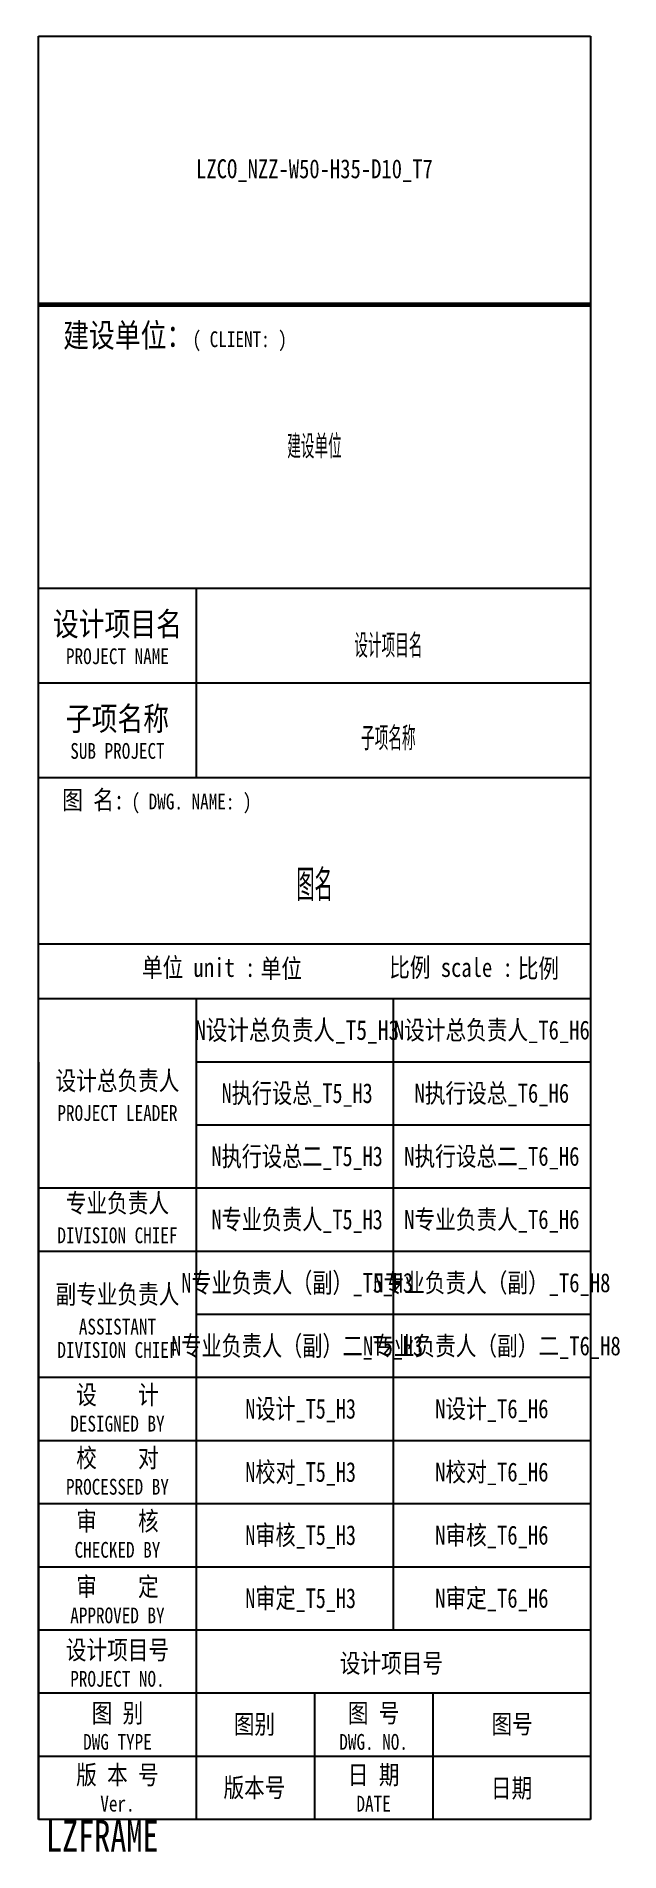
# Model space of a CAD drawing. Extents: x -70 to 999, y -4 to 389.
# Drawn here: x -70.3 to 3.7, y -4.1 to 226 of the extents above; entities that cross this region are included whole.
import ezdxf
from ezdxf.enums import TextEntityAlignment as Align

# ---------------------------------------------------------------- set-up
doc = ezdxf.new("R2010")
doc.units = 0
doc.header["$LTSCALE"] = 10
doc.header["$MEASUREMENT"] = 0
doc.layers.add('A-ANNO-TTLB', color=7, linetype='Continuous')
doc.layers.add('BTTK', color=7, linetype='Continuous')
doc.layers.add('不打印层', color=251, linetype='Continuous', plot=False)
doc.styles.add('lzst', font='', dxfattribs={"width": 0.8, "height": 4})
doc.styles.get("Standard").update_dxf_attribs({"font": 'gbenor.shx', "bigfont": 'gbcbig.shx'})
doc.styles.add('图签-仿宋', font='', dxfattribs={"width": 0.8})
doc.styles.get('lzst').set_extended_font_data('SimSun')
doc.styles.get('图签-仿宋').set_extended_font_data('FangSong_GB2312')

msp = doc.modelspace()

# ---------------------------------------------------------------- texts
at = {"layer": 'BTTK', "style": '图签-仿宋', "width": 0.8}
for s, height, p in [('建设单位：', 3, (-58.7, 188.11)), ('( CLIENT: )', 2, (-44.49, 187.61)), ('设计项目名', 3, (-60, 151.52)), ('PROJECT NAME', 2, (-60, 147.43)), ('子项名称', 3, (-60, 139.52)), ('SUB PROJECT', 2, (-60, 135.43)), ('单位 unit :', 2.4, (-49.7, 107.99)), ('比例 scale :', 2.4, (-17.68, 107.99)), ('设计总负责人', 2.4, (-60, 93.64)), ('PROJECT LEADER', 2, (-60, 89.54)), ('专业负责人', 2.4, (-60, 78.13)), ('DIVISION CHIEF', 2, (-60, 74.04)), ('副专业负责人', 2.4, (-60, 66.57)), ('ASSISTANT', 2, (-60, 62.47)), ('DIVISION CHIEF', 2, (-60, 59.51)), ('设    计', 2.4, (-60, 53.83)), ('DESIGNED BY', 2, (-60, 50.17)), ('校    对', 2.4, (-60, 45.83)), ('PROCESSED BY', 2, (-60, 42.17)), ('审    核', 2.4, (-60, 37.83)), ('CHECKED BY', 2, (-60, 34.18)), ('审    定', 2.4, (-60, 29.52)), ('APPROVED BY', 2, (-60, 25.87)), ('设计项目号', 2.4, (-60, 21.49)), ('PROJECT NO.', 2, (-60, 17.83)), ('图 别', 2.4, (-60, 13.5)), ('图 号', 2.4, (-27.5, 13.5)), ('DWG TYPE', 2, (-60, 9.84)), ('DWG. NO.', 2, (-27.5, 9.84)), ('版 本 号', 2.4, (-60, 5.67)), ('日 期', 2.4, (-27.5, 5.67)), ('Ver.', 2, (-60, 2.01)), ('DATE', 2, (-27.5, 2.01))]:
    msp.add_text(s, height=height, dxfattribs=at).set_placement(p, align=Align.MIDDLE_CENTER)
for s, height, p in [('图 名:', 2.4, (-67, 129.22)), ('( DWG. NAME: )', 2, (-58.22, 129.02))]:
    msp.add_text(s, height=height, dxfattribs=at).set_placement(p, align=Align.MIDDLE_LEFT)
at = {"layer": 'BTTK', "flags": 3}
for tag, height, style, width, p in [('LZCO_NZZ-W50-H35-D10_T7', 2.4, '图签-仿宋', 0.8, (-35, 209)), ('N设计总负责人_T5_H3', 2.5, 'lzst', 0.8, (-37.2, 100)), ('N设计总负责人_T6_H6', 2.4, '图签-仿宋', 0.8, (-12.5, 100)), ('N执行设总_T5_H3', 2.5, 'lzst', 0.75, (-37.2, 92)), ('N执行设总_T6_H6', 2.4, '图签-仿宋', 0.8, (-12.5, 92)), ('N执行设总二_T5_H3', 2.5, 'lzst', 0.75, (-37.2, 84)), ('N执行设总二_T6_H6', 2.4, '图签-仿宋', 0.8, (-12.5, 84)), ('N专业负责人_T5_H3', 2.5, 'lzst', 0.75, (-37.2, 76)), ('N专业负责人_T6_H6', 2.4, '图签-仿宋', 0.8, (-12.5, 76)), ('N专业负责人（副）_T5_H3', 2.5, 'lzst', 0.75, (-37.2, 68)), ('N专业负责人（副）_T6_H8', 2.4, '图签-仿宋', 0.8, (-12.5, 68)), ('N专业负责人（副）二_T5_H3', 2.5, 'lzst', 0.75, (-37.2, 60)), ('N专业负责人（副）二_T6_H8', 2.4, '图签-仿宋', 0.8, (-12.5, 60)), ('N设计_T5_H3', 2.5, 'lzst', 0.75, (-36.76, 52)), ('N设计_T6_H6', 2.4, '图签-仿宋', 0.8, (-12.5, 52)), ('N校对_T5_H3', 2.5, 'lzst', 0.75, (-36.76, 44)), ('N校对_T6_H6', 2.4, '图签-仿宋', 0.8, (-12.5, 44)), ('N审核_T5_H3', 2.5, 'lzst', 0.75, (-36.76, 36)), ('N审核_T6_H6', 2.4, '图签-仿宋', 0.8, (-12.5, 36)), ('N审定_T5_H3', 2.5, 'lzst', 0.75, (-36.76, 28)), ('N审定_T6_H6', 2.4, '图签-仿宋', 0.8, (-12.5, 28))]:
    msp.add_attdef(tag, text='', height=height, dxfattribs=dict(at, style=style, width=width)).set_placement(p, align=Align.MIDDLE)
at = {"layer": 'BTTK', "lineweight": 30, "width": 0.8, "flags": 104}
for tag, height, p in [('建设单位', 3, (-35, 174)), ('设计项目名', 3, (-25.63, 148.76)), ('子项名称', 3, (-25.63, 137.01)), ('图名', 4, (-35, 118.41))]:
    msp.add_attdef(tag, text='', height=height, dxfattribs=at).set_placement(p, align=Align.MIDDLE_CENTER)
at = {"layer": 'BTTK', "style": '图签-仿宋', "width": 0.8}
for tag, p in [('单位', (-39.21, 107.91)), ('比例', (-6.59, 107.91)), ('设计项目号', (-25.24, 19.85)), ('图别', (-42.62, 12.08)), ('图号', (-9.92, 12.08)), ('版本号', (-42.62, 4.08)), ('日期', (-10, 4))]:
    msp.add_attdef(tag, text='', height=2.4, dxfattribs=at).set_placement(p, align=Align.MIDDLE)
at = {"layer": 'BTTK', "style": 'lzst', "width": 0.75, "flags": 3}
msp.add_attdef('LZFRAME', (-69.07, -4.08), '', height=4, dxfattribs=at)

# ---------------------------------------------------------------- linework, layer by layer
at = {"layer": 'A-ANNO-TTLB'}
msp.add_line((-70, 104), (-70, 111), dxfattribs=at)
at = {"layer": 'BTTK'}
for p, q in [((-70, 226), (0, 226)), ((-70, 0), (-70, 226)), ((0, 226), (0, 0)), ((0, 156), (-70, 156)), ((-50, 156), (-50, 132)), ((0, 144), (-70, 144)), ((0, 132), (-70, 132)), ((0, 104), (-70, 104)), ((-50, 104), (-50, 0)), ((-25, 104), (-25, 24)), ((-70, 96), (-70, 0)), ((0, 96), (-50, 96)), ((0, 88), (-50, 88)), ((0, 80), (-70, 80)), ((0, 72), (-70, 72)), ((0, 64), (-50, 64)), ((0, 56), (-70, 56)), ((0, 48), (-70, 48)), ((0, 40), (-70, 40)), ((0, 32), (-70, 32)), ((0, 24), (-70, 24)), ((0, 16), (-70, 16)), ((-35, 16), (-35, 0)), ((-20, 16), (-20, 0)), ((0, 8), (-70, 8)), ((0, 0), (-70, 0))]:
    msp.add_line(p, q, dxfattribs=at)
at = {"layer": 'BTTK', "const_width": 0.6}
msp.add_lwpolyline([(-70, 192), (0, 192)], dxfattribs=at)
at = {"layer": '不打印层'}
msp.add_line((-70, 111), (0, 111), dxfattribs=at)

msp.set_redraw_order([(e.dxf.handle, doc.entitydb.next_handle()) for e in msp.query("TEXT MTEXT ATTDEF DIMENSION ARC_DIMENSION")])  # texts and dimensions are drawn at this point

doc.saveas('drawing.dxf')
